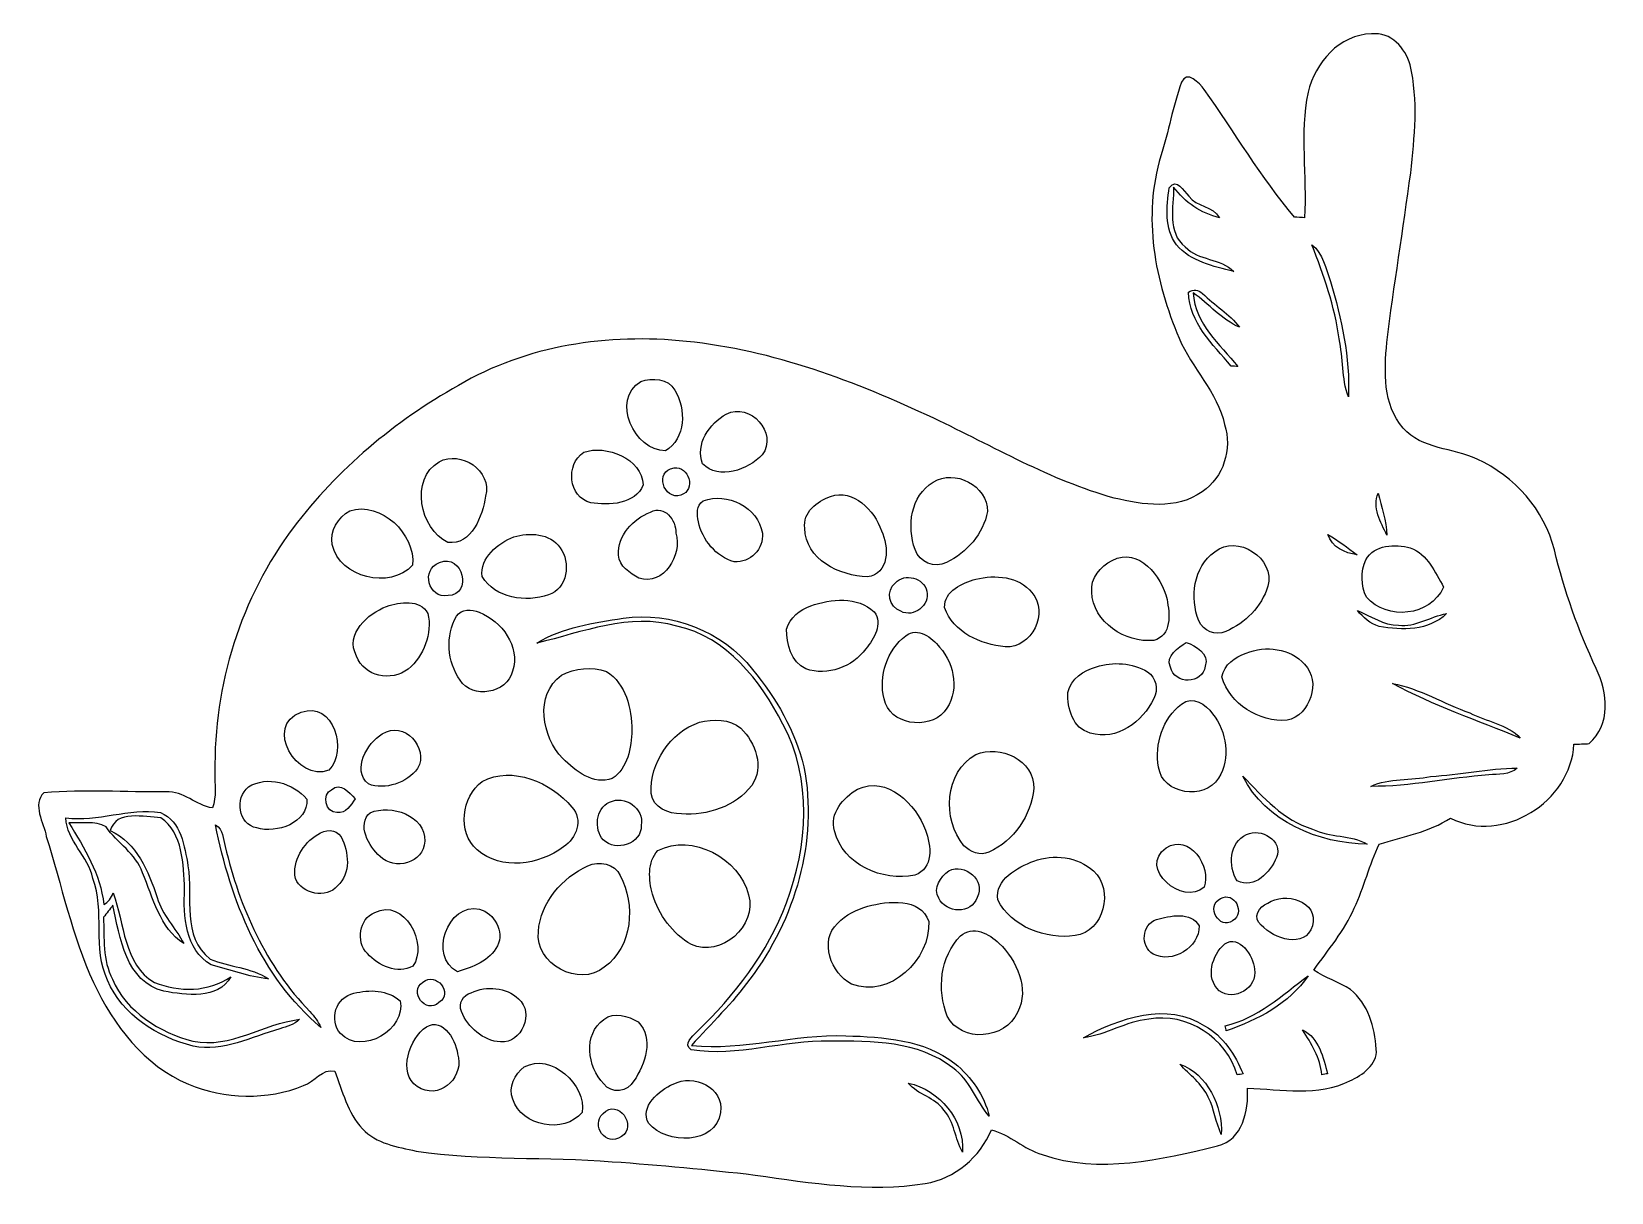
# Model space of a CAD drawing. Header units: centimetres. Extents: x -5.3 to 5.2, y -3.9 to 3.8.
import ezdxf

# ---------------------------------------------------------------- set-up
doc = ezdxf.new("R2010")
doc.units = ezdxf.units.CM
doc.header["$MEASUREMENT"] = 0
doc.layers.add('Camada 1', color=7, linetype='Continuous')

msp = doc.modelspace()

# ---------------------------------------------------------------- linework, layer by layer
at = {"layer": 'Camada 1'}
for points, knots in [([(3.14141, 3.44032), (3.18692, 3.63753), (3.3499, 3.8245), (3.56334, 3.82837), (3.56334, 3.82837), (3.68998, 3.84355), (3.78946, 3.73596), (3.81874, 3.62201), (3.81874, 3.62201), (3.87661, 3.3874), (3.84803, 3.14364), (3.82369, 2.90657), (3.82369, 2.90657), (3.77218, 2.53087), (3.71221, 2.15621), (3.66423, 1.78016), (3.66423, 1.78016), (3.64871, 1.58753), (3.636, 1.36635), (3.77253, 1.21112), (3.77253, 1.21112), (3.89778, 1.06825), (4.10379, 1.08094), (4.26396, 1.00405), (4.26396, 1.00405), (4.51407, 0.89327), (4.71022, 0.66785), (4.77795, 0.40221), (4.77795, 0.40221), (4.84392, 0.13057), (4.93635, -0.13365), (5.05559, -0.3859), (5.05559, -0.3859), (5.13179, -0.54535), (5.15648, -0.75773), (5.00796, -0.88437), (5.00796, -0.88437), (4.98291, -0.88578), (4.93282, -0.8879), (4.90778, -0.88895), (4.90778, -0.88895), (4.88872, -1.26889), (4.43506, -1.5564), (4.08827, -1.37896), (4.08827, -1.37896), (3.94363, -1.4714), (3.77536, -1.50314), (3.61378, -1.55182), (3.61378, -1.55182), (3.54922, -1.68906), (3.51323, -1.83863), (3.44833, -1.97621), (3.44833, -1.97621), (3.38272, -2.12791), (3.27406, -2.25385), (3.18058, -2.38862), (3.18058, -2.38862), (3.25606, -2.44117), (3.34567, -2.46799), (3.42328, -2.51702), (3.42328, -2.51702), (3.53899, -2.61227), (3.58732, -2.76749), (3.59438, -2.91318), (3.59438, -2.91318), (3.60461, -3.01867), (3.50161, -3.08358), (3.41941, -3.12415), (3.41941, -3.12415), (3.20774, -3.23105), (2.96467, -3.17989), (2.73853, -3.17248), (2.73853, -3.17248), (2.74806, -3.32206), (2.70749, -3.51361), (2.53958, -3.55559), (2.53958, -3.55559), (2.16315, -3.64768), (1.75324, -3.74399), (1.37435, -3.61275), (1.37435, -3.61275), (1.25335, -3.57783), (1.15985, -3.48116), (1.03921, -3.44905), (1.03921, -3.44905), (0.96054, -3.63216), (0.79755, -3.7715), (0.59894, -3.80572), (0.59894, -3.80572), (0.22253, -3.86463), (-0.15811, -3.8036), (-0.53099, -3.74927), (-0.53099, -3.74927), (-0.84707, -3.71259), (-1.16352, -3.68296), (-1.48066, -3.66072), (-1.48066, -3.66072), (-1.91423, -3.62685), (-2.35169, -3.65402), (-2.78277, -3.59017), (-2.78277, -3.59017), (-2.90907, -3.56371), (-3.04842, -3.54078), (-3.14084, -3.44201), (-3.14084, -3.44201), (-3.23856, -3.33511), (-3.2742, -3.19119), (-3.32429, -3.0596), (-3.32429, -3.0596), (-3.40542, -3.03843), (-3.45904, -3.13086), (-3.53067, -3.15484), (-3.53067, -3.15484), (-3.77232, -3.25609), (-4.0556, -3.24304), (-4.29655, -3.14638), (-4.29655, -3.14638), (-4.59182, -3.02362), (-4.79326, -2.75232), (-4.92626, -2.47151), (-4.92626, -2.47151), (-5.07018, -2.16177), (-5.13756, -1.82488), (-5.24057, -1.50102), (-5.24057, -1.50102), (-5.25538, -1.41), (-5.33795, -1.28829), (-5.25575, -1.21069), (-5.25575, -1.21069), (-4.98622, -1.18881), (-4.71494, -1.20715), (-4.4447, -1.20574), (-4.4447, -1.20574), (-4.32795, -1.19622), (-4.24504, -1.29676), (-4.13709, -1.31194), (-4.13709, -1.31194), (-4.10746, -1.23644), (-4.12369, -1.1539), (-4.11979, -1.07557), (-4.11979, -1.07557), (-4.13003, -0.49666), (-3.94835, 0.08576), (-3.59981, 0.54932), (-3.59981, 0.54932), (-3.30629, 0.93701), (-2.92671, 1.25663), (-2.50303, 1.49334), (-2.50303, 1.49334), (-2.05041, 1.76146), (-1.50607, 1.84083), (-0.98855, 1.78615), (-0.98855, 1.78615), (-0.41246, 1.729), (0.13468, 1.52016), (0.65468, 1.27568), (0.65468, 1.27568), (1.0491, 1.08942), (1.42974, 0.86399), (1.85272, 0.74617), (1.85272, 0.74617), (2.04287, 0.70066), (2.26828, 0.66538), (2.43797, 0.78849), (2.43797, 0.78849), (2.5812, 0.88233), (2.6373, 1.07319), (2.58719, 1.23406), (2.58719, 1.23406), (2.54029, 1.45136), (2.36812, 1.60729), (2.28523, 1.80838), (2.28523, 1.80838), (2.12365, 2.18515), (2.04039, 2.6173), (2.16386, 3.01769), (2.16386, 3.01769), (2.21502, 3.17927), (2.24289, 3.34791), (2.30075, 3.507), (2.30075, 3.507), (2.33567, 3.59202), (2.41962, 3.5003), (2.45139, 3.45866), (2.45139, 3.45866), (2.65282, 3.17786), (2.8278, 2.87624), (3.05145, 2.61165), (3.05145, 2.61165), (3.06804, 2.61059), (3.10191, 2.60848), (3.11884, 2.60741), (3.11884, 2.60741), (3.134, 2.88435), (3.08532, 3.16692), (3.14141, 3.44032)], [0, 0, 0, 0, 0.02, 0.02, 0.02, 0.02, 0.04, 0.04, 0.04, 0.04, 0.06, 0.06, 0.06, 0.06, 0.08, 0.08, 0.08, 0.08, 0.1, 0.1, 0.1, 0.1, 0.12, 0.12, 0.12, 0.12, 0.14, 0.14, 0.14, 0.14, 0.16, 0.16, 0.16, 0.16, 0.18, 0.18, 0.18, 0.18, 0.2, 0.2, 0.2, 0.2, 0.22, 0.22, 0.22, 0.22, 0.24, 0.24, 0.24, 0.24, 0.26, 0.26, 0.26, 0.26, 0.28, 0.28, 0.28, 0.28, 0.3, 0.3, 0.3, 0.3, 0.32, 0.32, 0.32, 0.32, 0.34, 0.34, 0.34, 0.34, 0.36, 0.36, 0.36, 0.36, 0.38, 0.38, 0.38, 0.38, 0.4, 0.4, 0.4, 0.4, 0.42, 0.42, 0.42, 0.42, 0.44, 0.44, 0.44, 0.44, 0.46, 0.46, 0.46, 0.46, 0.48, 0.48, 0.48, 0.48, 0.5, 0.5, 0.5, 0.5, 0.52, 0.52, 0.52, 0.52, 0.54, 0.54, 0.54, 0.54, 0.56, 0.56, 0.56, 0.56, 0.58, 0.58, 0.58, 0.58, 0.6, 0.6, 0.6, 0.6, 0.62, 0.62, 0.62, 0.62, 0.64, 0.64, 0.64, 0.64, 0.66, 0.66, 0.66, 0.66, 0.68, 0.68, 0.68, 0.68, 0.7, 0.7, 0.7, 0.7, 0.72, 0.72, 0.72, 0.72, 0.74, 0.74, 0.74, 0.74, 0.76, 0.76, 0.76, 0.76, 0.78, 0.78, 0.78, 0.78, 0.8, 0.8, 0.8, 0.8, 0.82, 0.82, 0.82, 0.82, 0.84, 0.84, 0.84, 0.84, 0.86, 0.86, 0.86, 0.86, 0.88, 0.88, 0.88, 0.88, 0.9, 0.9, 0.9, 0.9, 0.92, 0.92, 0.92, 0.92, 0.94, 0.94, 0.94, 0.94, 0.96, 0.96, 0.96, 0.96, 1, 1, 1, 1]), ([(2.2196, 2.80673), (2.2196, 2.80673), (2.2196, 2.80673), (2.2196, 2.80673), (2.2196, 2.80673), (2.19914, 2.68114), (2.18856, 2.53581), (2.26759, 2.42679), (2.26759, 2.42679), (2.36249, 2.31779), (2.51242, 2.28287), (2.64752, 2.25147), (2.64752, 2.25147), (2.56003, 2.33896), (2.41222, 2.32237), (2.32473, 2.4141), (2.32473, 2.4141), (2.20444, 2.51006), (2.24818, 2.67868), (2.24854, 2.81097), (2.24854, 2.81097), (2.32509, 2.71008), (2.42951, 2.63635), (2.55369, 2.60707), (2.55369, 2.60707), (2.50923, 2.68538), (2.40093, 2.67974), (2.34943, 2.7503), (2.34943, 2.7503), (2.31415, 2.78522), (2.26935, 2.87694), (2.2196, 2.80673)], [0, 0, 0, 0, 0.11111111, 0.11111111, 0.11111111, 0.11111111, 0.22222222, 0.22222222, 0.22222222, 0.22222222, 0.33333333, 0.33333333, 0.33333333, 0.33333333, 0.44444444, 0.44444444, 0.44444444, 0.44444444, 0.55555556, 0.55555556, 0.55555556, 0.55555556, 0.66666667, 0.66666667, 0.66666667, 0.66666667, 0.77777778, 0.77777778, 0.77777778, 0.77777778, 1, 1, 1, 1]), ([(3.1661, 2.42856), (3.1661, 2.42856), (3.1661, 2.42856), (3.1661, 2.42856), (3.1661, 2.42856), (3.24548, 2.22606), (3.31816, 2.01968), (3.34815, 1.80309), (3.34815, 1.80309), (3.37601, 1.67643), (3.36296, 1.54168), (3.40918, 1.41891), (3.40918, 1.41891), (3.42116, 1.67855), (3.36437, 1.93679), (3.29029, 2.18444), (3.29029, 2.18444), (3.25783, 2.26911), (3.24266, 2.37), (3.1661, 2.42856)], [0, 0, 0, 0, 0.16666667, 0.16666667, 0.16666667, 0.16666667, 0.33333333, 0.33333333, 0.33333333, 0.33333333, 0.5, 0.5, 0.5, 0.5, 0.66666667, 0.66666667, 0.66666667, 0.66666667, 1, 1, 1, 1]), ([(2.34626, 2.11423), (2.34626, 2.11423), (2.34626, 2.11423), (2.34626, 2.11423), (2.34626, 2.11423), (2.35508, 1.90927), (2.50677, 1.76781), (2.63058, 1.62281), (2.63058, 1.62281), (2.64188, 1.62212), (2.66447, 1.62035), (2.67575, 1.61929), (2.67575, 1.61929), (2.55615, 1.77028), (2.38929, 1.89904), (2.37906, 2.10858), (2.37906, 2.10858), (2.48243, 2.03415), (2.56745, 1.93114), (2.68669, 1.88035), (2.68669, 1.88035), (2.61896, 1.96959), (2.52017, 2.02745), (2.44045, 2.10436), (2.44045, 2.10436), (2.41292, 2.13153), (2.38117, 2.1347), (2.34626, 2.11423)], [0, 0, 0, 0, 0.125, 0.125, 0.125, 0.125, 0.25, 0.25, 0.25, 0.25, 0.375, 0.375, 0.375, 0.375, 0.5, 0.5, 0.5, 0.5, 0.625, 0.625, 0.625, 0.625, 0.75, 0.75, 0.75, 0.75, 1, 1, 1, 1]), ([(-1.29194, 1.52016), (-1.29194, 1.52016), (-1.29194, 1.52016), (-1.29194, 1.52016), (-1.29194, 1.52016), (-1.49126, 1.39844), (-1.33251, 1.06048), (-1.12754, 1.05907), (-1.12754, 1.05907), (-0.99279, 1.13881), (-0.98855, 1.33953), (-1.06475, 1.46301), (-1.06475, 1.46301), (-1.10849, 1.54097), (-1.21608, 1.54591), (-1.29194, 1.52016)], [0, 0, 0, 0, 0.2, 0.2, 0.2, 0.2, 0.4, 0.4, 0.4, 0.4, 0.6, 0.6, 0.6, 0.6, 1, 1, 1, 1]), ([(-0.7236, 1.30391), (-0.7236, 1.30391), (-0.7236, 1.30391), (-0.7236, 1.30391), (-0.7236, 1.30391), (-0.83545, 1.24357), (-0.93034, 1.10212), (-0.8813, 0.97335), (-0.8813, 0.97335), (-0.7723, 0.8647), (-0.57862, 0.93349), (-0.48443, 1.03261), (-0.48443, 1.03261), (-0.37823, 1.17903), (-0.56415, 1.38293), (-0.7236, 1.30391)], [0, 0, 0, 0, 0.2, 0.2, 0.2, 0.2, 0.4, 0.4, 0.4, 0.4, 0.6, 0.6, 0.6, 0.6, 1, 1, 1, 1]), ([(-2.63108, 0.98676), (-2.63108, 0.98676), (-2.63108, 0.98676), (-2.63108, 0.98676), (-2.63108, 0.98676), (-2.82546, 0.87316), (-2.75948, 0.54155), (-2.57358, 0.45194), (-2.57358, 0.45194), (-2.41342, 0.42937), (-2.34251, 0.63045), (-2.32204, 0.75781), (-2.32204, 0.75781), (-2.27794, 0.9296), (-2.48432, 1.06437), (-2.63108, 0.98676)], [0, 0, 0, 0, 0.2, 0.2, 0.2, 0.2, 0.4, 0.4, 0.4, 0.4, 0.6, 0.6, 0.6, 0.6, 1, 1, 1, 1]), ([(-1.67011, 1.05025), (-1.67011, 1.05025), (-1.67011, 1.05025), (-1.67011, 1.05025), (-1.67011, 1.05025), (-1.79253, 0.96982), (-1.77241, 0.7518), (-1.62284, 0.71511), (-1.62284, 0.71511), (-1.50466, 0.69501), (-1.32651, 0.70348), (-1.27571, 0.83329), (-1.27571, 0.83329), (-1.281, 1.00968), (-1.52195, 1.10212), (-1.67011, 1.05025)], [0, 0, 0, 0, 0.2, 0.2, 0.2, 0.2, 0.4, 0.4, 0.4, 0.4, 0.6, 0.6, 0.6, 0.6, 1, 1, 1, 1]), ([(-1.07039, 0.94583), (-1.07039, 0.94583), (-1.07039, 0.94583), (-1.07039, 0.94583), (-1.07039, 0.94583), (-1.20304, 0.92926), (-1.14201, 0.72853), (-1.02453, 0.76522), (-1.02453, 0.76522), (-0.92187, 0.80014), (-0.97162, 0.96347), (-1.07039, 0.94583)], [0, 0, 0, 0, 0.25, 0.25, 0.25, 0.25, 0.5, 0.5, 0.5, 0.5, 1, 1, 1, 1]), ([(0.65115, 0.85129), (0.65115, 0.85129), (0.65115, 0.85129), (0.65115, 0.85129), (0.65115, 0.85129), (0.50052, 0.76169), (0.47547, 0.55672), (0.53085, 0.40397), (0.53085, 0.40397), (0.55943, 0.32036), (0.65963, 0.27484), (0.73935, 0.31824), (0.73935, 0.31824), (0.87376, 0.3828), (0.98453, 0.50839), (1.01204, 0.65691), (1.01204, 0.65691), (1.0124, 0.82696), (0.79404, 0.94302), (0.65115, 0.85129)], [0, 0, 0, 0, 0.16666667, 0.16666667, 0.16666667, 0.16666667, 0.33333333, 0.33333333, 0.33333333, 0.33333333, 0.5, 0.5, 0.5, 0.5, 0.66666667, 0.66666667, 0.66666667, 0.66666667, 1, 1, 1, 1]), ([(-0.87601, 0.72746), (-0.87601, 0.72746), (-0.87601, 0.72746), (-0.87601, 0.72746), (-0.87601, 0.72746), (-0.92294, 0.69677), (-0.9194, 0.6368), (-0.90847, 0.58918), (-0.90847, 0.58918), (-0.88342, 0.46712), (-0.79099, 0.3574), (-0.66998, 0.32213), (-0.66998, 0.32213), (-0.56697, 0.31507), (-0.47173, 0.40891), (-0.48372, 0.51333), (-0.48372, 0.51333), (-0.51052, 0.68584), (-0.71902, 0.78708), (-0.87601, 0.72746)], [0, 0, 0, 0, 0.16666667, 0.16666667, 0.16666667, 0.16666667, 0.33333333, 0.33333333, 0.33333333, 0.33333333, 0.5, 0.5, 0.5, 0.5, 0.66666667, 0.66666667, 0.66666667, 0.66666667, 1, 1, 1, 1]), ([(-0.03181, 0.75675), (-0.03181, 0.75675), (-0.03181, 0.75675), (-0.03181, 0.75675), (-0.03181, 0.75675), (-0.12001, 0.7257), (-0.21631, 0.64986), (-0.2022, 0.54544), (-0.2022, 0.54544), (-0.19833, 0.33906), (0.03167, 0.22758), (0.21301, 0.223), (0.21301, 0.223), (0.36118, 0.23993), (0.35976, 0.42584), (0.30685, 0.5292), (0.30685, 0.5292), (0.25957, 0.66397), (0.1234, 0.81073), (-0.03181, 0.75675)], [0, 0, 0, 0, 0.16666667, 0.16666667, 0.16666667, 0.16666667, 0.33333333, 0.33333333, 0.33333333, 0.33333333, 0.5, 0.5, 0.5, 0.5, 0.66666667, 0.66666667, 0.66666667, 0.66666667, 1, 1, 1, 1]), ([(3.66528, 0.49993), (3.66528, 0.49993), (3.66528, 0.49993), (3.66528, 0.49993), (3.66528, 0.49993), (3.65929, 0.59553), (3.63071, 0.68726), (3.60603, 0.77933), (3.60603, 0.77933), (3.56651, 0.68514), (3.62367, 0.58352), (3.66528, 0.49993)], [0, 0, 0, 0, 0.25, 0.25, 0.25, 0.25, 0.5, 0.5, 0.5, 0.5, 1, 1, 1, 1]), ([(-3.22445, 0.66185), (-3.22445, 0.66185), (-3.22445, 0.66185), (-3.22445, 0.66185), (-3.22445, 0.66185), (-3.301, 0.6167), (-3.35991, 0.5292), (-3.34087, 0.43713), (-3.34087, 0.43713), (-3.29077, 0.21488), (-2.9567, 0.13692), (-2.80711, 0.30025), (-2.80711, 0.30025), (-2.78665, 0.50663), (-3.01736, 0.72817), (-3.22445, 0.66185)], [0, 0, 0, 0, 0.2, 0.2, 0.2, 0.2, 0.4, 0.4, 0.4, 0.4, 0.6, 0.6, 0.6, 0.6, 1, 1, 1, 1]), ([(-1.22667, 0.65267), (-1.22667, 0.65267), (-1.22667, 0.65267), (-1.22667, 0.65267), (-1.22667, 0.65267), (-1.34238, 0.60928), (-1.44609, 0.49674), (-1.43939, 0.36693), (-1.43939, 0.36693), (-1.43551, 0.29143), (-1.36179, 0.24909), (-1.30498, 0.21311), (-1.30498, 0.21311), (-1.13531, 0.16161), (-1.01606, 0.36728), (-1.05733, 0.51333), (-1.05733, 0.51333), (-1.05804, 0.59975), (-1.13037, 0.70278), (-1.22667, 0.65267)], [0, 0, 0, 0, 0.16666667, 0.16666667, 0.16666667, 0.16666667, 0.33333333, 0.33333333, 0.33333333, 0.33333333, 0.5, 0.5, 0.5, 0.5, 0.66666667, 0.66666667, 0.66666667, 0.66666667, 1, 1, 1, 1]), ([(-2.13542, 0.48899), (-2.13542, 0.48899), (-2.13542, 0.48899), (-2.13542, 0.48899), (-2.13542, 0.48899), (-2.23879, 0.44419), (-2.36261, 0.35071), (-2.34533, 0.22441), (-2.34533, 0.22441), (-2.25889, 0.08118), (-2.05288, 0.05014), (-1.90436, 0.10376), (-1.90436, 0.10376), (-1.77701, 0.1415), (-1.75407, 0.32036), (-1.82745, 0.41666), (-1.82745, 0.41666), (-1.89483, 0.51333), (-2.03171, 0.51862), (-2.13542, 0.48899)], [0, 0, 0, 0, 0.16666667, 0.16666667, 0.16666667, 0.16666667, 0.33333333, 0.33333333, 0.33333333, 0.33333333, 0.5, 0.5, 0.5, 0.5, 0.66666667, 0.66666667, 0.66666667, 0.66666667, 1, 1, 1, 1]), ([(1.84037, 0.33236), (1.84037, 0.33236), (1.84037, 0.33236), (1.84037, 0.33236), (1.84037, 0.33236), (1.76277, 0.29285), (1.69433, 0.21418), (1.7042, 0.1214), (1.7042, 0.1214), (1.71302, -0.07756), (1.92892, -0.21903), (2.11589, -0.19892), (2.11589, -0.19892), (2.23795, -0.16963), (2.22279, -0.02111), (2.20444, 0.07341), (2.20444, 0.07341), (2.16527, 0.22794), (2.02065, 0.42231), (1.84037, 0.33236)], [0, 0, 0, 0, 0.16666667, 0.16666667, 0.16666667, 0.16666667, 0.33333333, 0.33333333, 0.33333333, 0.33333333, 0.5, 0.5, 0.5, 0.5, 0.66666667, 0.66666667, 0.66666667, 0.66666667, 1, 1, 1, 1]), ([(2.52158, 0.3895), (2.52158, 0.3895), (2.52158, 0.3895), (2.52158, 0.3895), (2.52158, 0.3895), (2.38047, 0.2879), (2.35225, 0.08364), (2.41682, -0.06945), (2.41682, -0.06945), (2.44433, -0.13683), (2.52828, -0.17211), (2.59496, -0.13895), (2.59496, -0.13895), (2.72409, -0.08533), (2.83309, 0.02509), (2.87402, 0.16019), (2.87402, 0.16019), (2.92622, 0.34469), (2.66975, 0.51121), (2.52158, 0.3895)], [0, 0, 0, 0, 0.16666667, 0.16666667, 0.16666667, 0.16666667, 0.33333333, 0.33333333, 0.33333333, 0.33333333, 0.5, 0.5, 0.5, 0.5, 0.66666667, 0.66666667, 0.66666667, 0.66666667, 1, 1, 1, 1]), ([(3.2737, 0.50486), (3.2737, 0.50486), (3.2737, 0.50486), (3.2737, 0.50486), (3.2737, 0.50486), (3.29876, 0.41949), (3.38589, 0.38138), (3.46668, 0.36869), (3.46668, 0.36869), (3.4053, 0.41808), (3.33933, 0.46147), (3.2737, 0.50486)], [0, 0, 0, 0, 0.25, 0.25, 0.25, 0.25, 0.5, 0.5, 0.5, 0.5, 1, 1, 1, 1]), ([(3.52559, 0.33553), (3.52559, 0.33553), (3.52559, 0.33553), (3.52559, 0.33553), (3.52559, 0.33553), (3.49031, 0.25898), (3.49242, 0.16302), (3.52877, 0.08788), (3.52877, 0.08788), (3.6667, -0.06804), (3.95316, -0.04087), (4.04206, 0.15456), (4.04206, 0.15456), (3.98597, 0.25333), (3.93586, 0.37327), (3.8205, 0.4149), (3.8205, 0.4149), (3.72032, 0.44278), (3.58203, 0.43854), (3.52559, 0.33553)], [0, 0, 0, 0, 0.16666667, 0.16666667, 0.16666667, 0.16666667, 0.33333333, 0.33333333, 0.33333333, 0.33333333, 0.5, 0.5, 0.5, 0.5, 0.66666667, 0.66666667, 0.66666667, 0.66666667, 1, 1, 1, 1]), ([(-2.6279, 0.31718), (-2.6279, 0.31718), (-2.6279, 0.31718), (-2.6279, 0.31718), (-2.6279, 0.31718), (-2.7549, 0.27484), (-2.70235, 0.07412), (-2.57147, 0.09846), (-2.57147, 0.09846), (-2.40636, 0.10128), (-2.47338, 0.38491), (-2.6279, 0.31718)], [0, 0, 0, 0, 0.25, 0.25, 0.25, 0.25, 0.5, 0.5, 0.5, 0.5, 1, 1, 1, 1]), ([(0.40104, 0.18243), (0.40104, 0.18243), (0.40104, 0.18243), (0.40104, 0.18243), (0.40104, 0.18243), (0.33295, 0.12986), (0.35765, 0.0212), (0.43666, -0.00595), (0.43666, -0.00595), (0.52169, -0.05147), (0.6321, 0.03567), (0.60954, 0.1281), (0.60954, 0.1281), (0.58871, 0.21629), (0.46066, 0.25121), (0.40104, 0.18243)], [0, 0, 0, 0, 0.2, 0.2, 0.2, 0.2, 0.4, 0.4, 0.4, 0.4, 0.6, 0.6, 0.6, 0.6, 1, 1, 1, 1]), ([(0.93515, 0.20747), (0.93515, 0.20747), (0.93515, 0.20747), (0.93515, 0.20747), (0.93515, 0.20747), (0.84377, 0.18172), (0.72558, 0.13127), (0.72665, 0.01874), (0.72665, 0.01874), (0.78274, -0.14529), (0.96795, -0.22785), (1.12988, -0.24126), (1.12988, -0.24126), (1.3052, -0.25465), (1.42268, -0.01266), (1.30696, 0.11787), (1.30696, 0.11787), (1.22054, 0.22828), (1.06179, 0.23816), (0.93515, 0.20747)], [0, 0, 0, 0, 0.16666667, 0.16666667, 0.16666667, 0.16666667, 0.33333333, 0.33333333, 0.33333333, 0.33333333, 0.5, 0.5, 0.5, 0.5, 0.66666667, 0.66666667, 0.66666667, 0.66666667, 1, 1, 1, 1]), ([(-2.97997, 0.02685), (-2.97997, 0.02685), (-2.97997, 0.02685), (-2.97997, 0.02685), (-2.97997, 0.02685), (-3.10485, -0.02148), (-3.25831, -0.15623), (-3.1793, -0.30299), (-3.1793, -0.30299), (-3.12955, -0.44057), (-2.94717, -0.4755), (-2.83676, -0.38977), (-2.83676, -0.38977), (-2.73092, -0.3037), (-2.67589, -0.15377), (-2.70481, -0.02006), (-2.70481, -0.02006), (-2.75948, 0.07906), (-2.89072, 0.05436), (-2.97997, 0.02685)], [0, 0, 0, 0, 0.16666667, 0.16666667, 0.16666667, 0.16666667, 0.33333333, 0.33333333, 0.33333333, 0.33333333, 0.5, 0.5, 0.5, 0.5, 0.66666667, 0.66666667, 0.66666667, 0.66666667, 1, 1, 1, 1]), ([(-2.51465, -0.03911), (-2.51465, -0.03911), (-2.51465, -0.03911), (-2.51465, -0.03911), (-2.51465, -0.03911), (-2.59086, -0.16682), (-2.57675, -0.34285), (-2.49173, -0.46386), (-2.49173, -0.46386), (-2.40919, -0.59155), (-2.17988, -0.55169), (-2.14319, -0.40388), (-2.14319, -0.40388), (-2.08956, -0.23808), (-2.2155, -0.07227), (-2.36472, -0.01266), (-2.36472, -0.01266), (-2.41377, 0.00992), (-2.48291, 0.01309), (-2.51465, -0.03911)], [0, 0, 0, 0, 0.16666667, 0.16666667, 0.16666667, 0.16666667, 0.33333333, 0.33333333, 0.33333333, 0.33333333, 0.5, 0.5, 0.5, 0.5, 0.66666667, 0.66666667, 0.66666667, 0.66666667, 1, 1, 1, 1]), ([(-0.16198, 0.03073), (-0.16198, 0.03073), (-0.16198, 0.03073), (-0.16198, 0.03073), (-0.16198, 0.03073), (-0.2329, 0.00356), (-0.30097, -0.04723), (-0.32321, -0.12343), (-0.32321, -0.12343), (-0.32214, -0.22184), (-0.29428, -0.34321), (-0.19514, -0.38802), (-0.19514, -0.38802), (-0.04911, -0.43916), (0.11353, -0.37496), (0.20453, -0.25536), (0.20453, -0.25536), (0.25815, -0.18939), (0.31813, -0.08991), (0.25957, -0.00912), (0.25957, -0.00912), (0.14703, 0.09458), (-0.02794, 0.0773), (-0.16198, 0.03073)], [0, 0, 0, 0, 0.14285714, 0.14285714, 0.14285714, 0.14285714, 0.28571429, 0.28571429, 0.28571429, 0.28571429, 0.42857143, 0.42857143, 0.42857143, 0.42857143, 0.57142857, 0.57142857, 0.57142857, 0.57142857, 0.71428571, 0.71428571, 0.71428571, 0.71428571, 1, 1, 1, 1]), ([(-1.40871, -0.05252), (-1.40871, -0.05252), (-1.40871, -0.05252), (-1.40871, -0.05252), (-1.40871, -0.05252), (-1.60379, -0.08039), (-1.81087, -0.11284), (-1.98127, -0.21655), (-1.98127, -0.21655), (-1.67893, -0.14636), (-1.36672, -0.01336), (-1.05275, -0.10402), (-1.05275, -0.10402), (-0.71868, -0.17599), (-0.49642, -0.46703), (-0.34719, -0.75454), (-0.34719, -0.75454), (-0.15104, -1.11967), (-0.18103, -1.56522), (-0.32426, -1.9427), (-0.32426, -1.9427), (-0.44598, -2.27326), (-0.66822, -2.55619), (-0.9194, -2.7989), (-0.9194, -2.7989), (-0.95045, -2.8331), (-1.01113, -2.87474), (-0.95644, -2.91849), (-0.95644, -2.91849), (-0.64705, -2.96646), (-0.34331, -2.85357), (-0.03427, -2.86134), (-0.03427, -2.86134), (0.24334, -2.85746), (0.55202, -2.85851), (0.78169, -3.03773), (0.78169, -3.03773), (0.89669, -3.11674), (0.93479, -3.25785), (1.02334, -3.3591), (1.02334, -3.3591), (0.99123, -3.22045), (0.90375, -3.09769), (0.79474, -3.00774), (0.79474, -3.00774), (0.59049, -2.84969), (0.31954, -2.8324), (0.07119, -2.82464), (0.07119, -2.82464), (-0.2724, -2.81266), (-0.60965, -2.92483), (-0.95327, -2.8885), (-0.95327, -2.8885), (-0.82415, -2.74174), (-0.67987, -2.60804), (-0.56627, -2.44787), (-0.56627, -2.44787), (-0.26606, -2.05136), (-0.11225, -1.53313), (-0.20715, -1.03888), (-0.20715, -1.03888), (-0.26535, -0.79934), (-0.39341, -0.58168), (-0.54863, -0.39189), (-0.54863, -0.39189), (-0.74935, -0.13613), (-1.08768, -0.00559), (-1.40871, -0.05252)], [0, 0, 0, 0, 0.05555556, 0.05555556, 0.05555556, 0.05555556, 0.11111111, 0.11111111, 0.11111111, 0.11111111, 0.16666667, 0.16666667, 0.16666667, 0.16666667, 0.22222222, 0.22222222, 0.22222222, 0.22222222, 0.27777778, 0.27777778, 0.27777778, 0.27777778, 0.33333333, 0.33333333, 0.33333333, 0.33333333, 0.38888889, 0.38888889, 0.38888889, 0.38888889, 0.44444444, 0.44444444, 0.44444444, 0.44444444, 0.5, 0.5, 0.5, 0.5, 0.55555556, 0.55555556, 0.55555556, 0.55555556, 0.61111111, 0.61111111, 0.61111111, 0.61111111, 0.66666667, 0.66666667, 0.66666667, 0.66666667, 0.72222222, 0.72222222, 0.72222222, 0.72222222, 0.77777778, 0.77777778, 0.77777778, 0.77777778, 0.83333333, 0.83333333, 0.83333333, 0.83333333, 0.88888889, 0.88888889, 0.88888889, 0.88888889, 1, 1, 1, 1]), ([(3.46879, -0.00065), (3.46879, -0.00065), (3.46879, -0.00065), (3.46879, -0.00065), (3.46879, -0.00065), (3.50795, -0.04687), (3.55523, -0.08815), (3.61414, -0.10719), (3.61414, -0.10719), (3.76619, -0.1333), (3.94222, -0.13683), (4.06075, -0.02148), (4.06075, -0.02148), (3.95316, -0.04087), (3.85614, -0.11179), (3.7429, -0.09873), (3.7429, -0.09873), (3.64235, -0.09732), (3.55804, -0.03875), (3.46879, -0.00065)], [0, 0, 0, 0, 0.16666667, 0.16666667, 0.16666667, 0.16666667, 0.33333333, 0.33333333, 0.33333333, 0.33333333, 0.5, 0.5, 0.5, 0.5, 0.66666667, 0.66666667, 0.66666667, 0.66666667, 1, 1, 1, 1]), ([(0.46912, -0.16787), (0.46912, -0.16787), (0.46912, -0.16787), (0.46912, -0.16787), (0.46912, -0.16787), (0.34564, -0.25853), (0.28743, -0.43952), (0.32449, -0.58627), (0.32449, -0.58627), (0.35835, -0.75948), (0.61658, -0.79652), (0.72488, -0.67375), (0.72488, -0.67375), (0.82825, -0.54852), (0.79685, -0.35978), (0.6942, -0.24442), (0.6942, -0.24442), (0.6427, -0.17986), (0.55097, -0.1079), (0.46912, -0.16787)], [0, 0, 0, 0, 0.16666667, 0.16666667, 0.16666667, 0.16666667, 0.33333333, 0.33333333, 0.33333333, 0.33333333, 0.5, 0.5, 0.5, 0.5, 0.66666667, 0.66666667, 0.66666667, 0.66666667, 1, 1, 1, 1]), ([(2.22701, -0.37672), (2.22701, -0.37672), (2.22701, -0.37672), (2.22701, -0.37672), (2.22701, -0.37672), (2.25312, -0.49244), (2.44045, -0.49419), (2.45879, -0.36967), (2.45879, -0.36967), (2.48596, -0.28287), (2.39635, -0.23914), (2.3325, -0.21197), (2.3325, -0.21197), (2.2817, -0.24937), (2.1928, -0.29982), (2.22701, -0.37672)], [0, 0, 0, 0, 0.2, 0.2, 0.2, 0.2, 0.4, 0.4, 0.4, 0.4, 0.6, 0.6, 0.6, 0.6, 1, 1, 1, 1]), ([(2.72972, -0.28358), (2.72972, -0.28358), (2.72972, -0.28358), (2.72972, -0.28358), (2.72972, -0.28358), (2.6567, -0.30828), (2.58332, -0.35978), (2.56955, -0.44093), (2.56955, -0.44093), (2.61966, -0.62402), (2.81827, -0.74219), (3.00241, -0.72986), (3.00241, -0.72986), (3.15624, -0.69563), (3.23031, -0.47302), (3.11848, -0.35767), (3.11848, -0.35767), (3.02395, -0.24937), (2.85813, -0.23207), (2.72972, -0.28358)], [0, 0, 0, 0, 0.16666667, 0.16666667, 0.16666667, 0.16666667, 0.33333333, 0.33333333, 0.33333333, 0.33333333, 0.5, 0.5, 0.5, 0.5, 0.66666667, 0.66666667, 0.66666667, 0.66666667, 1, 1, 1, 1]), ([(-1.81792, -0.43104), (-1.81792, -0.43104), (-1.81792, -0.43104), (-1.81792, -0.43104), (-1.81792, -0.43104), (-1.9982, -0.56122), (-1.94845, -0.83991), (-1.80981, -0.9835), (-1.80981, -0.9835), (-1.72515, -1.06534), (-1.60625, -1.16235), (-1.48066, -1.1165), (-1.48066, -1.1165), (-1.37766, -1.04736), (-1.35331, -0.91117), (-1.35085, -0.79547), (-1.35085, -0.79547), (-1.35085, -0.65294), (-1.38896, -0.48503), (-1.51983, -0.40635), (-1.51983, -0.40635), (-1.61473, -0.37177), (-1.72938, -0.38166), (-1.81792, -0.43104)], [0, 0, 0, 0, 0.14285714, 0.14285714, 0.14285714, 0.14285714, 0.28571429, 0.28571429, 0.28571429, 0.28571429, 0.42857143, 0.42857143, 0.42857143, 0.42857143, 0.57142857, 0.57142857, 0.57142857, 0.57142857, 0.71428571, 0.71428571, 0.71428571, 0.71428571, 1, 1, 1, 1]), ([(1.73524, -0.3746), (1.73524, -0.3746), (1.73524, -0.3746), (1.73524, -0.3746), (1.73524, -0.3746), (1.65092, -0.39894), (1.56343, -0.45115), (1.54615, -0.54465), (1.54615, -0.54465), (1.5405, -0.65012), (1.57931, -0.78418), (1.69433, -0.81416), (1.69433, -0.81416), (1.87072, -0.86849), (2.04499, -0.74009), (2.11589, -0.58521), (2.11589, -0.58521), (2.14905, -0.52594), (2.13282, -0.44481), (2.07532, -0.40741), (2.07532, -0.40741), (1.97407, -0.34673), (1.84672, -0.33932), (1.73524, -0.3746)], [0, 0, 0, 0, 0.14285714, 0.14285714, 0.14285714, 0.14285714, 0.28571429, 0.28571429, 0.28571429, 0.28571429, 0.42857143, 0.42857143, 0.42857143, 0.42857143, 0.57142857, 0.57142857, 0.57142857, 0.57142857, 0.71428571, 0.71428571, 0.71428571, 0.71428571, 1, 1, 1, 1]), ([(3.70268, -0.48608), (3.70268, -0.48608), (3.70268, -0.48608), (3.70268, -0.48608), (3.70268, -0.48608), (3.97362, -0.63036), (4.26678, -0.73197), (4.55112, -0.84802), (4.55112, -0.84802), (4.46363, -0.75384), (4.32569, -0.73761), (4.21562, -0.68011), (4.21562, -0.68011), (4.04276, -0.62049), (3.88365, -0.51783), (3.70268, -0.48608)], [0, 0, 0, 0, 0.2, 0.2, 0.2, 0.2, 0.4, 0.4, 0.4, 0.4, 0.6, 0.6, 0.6, 0.6, 1, 1, 1, 1]), ([(-3.54653, -0.67658), (-3.54653, -0.67658), (-3.54653, -0.67658), (-3.54653, -0.67658), (-3.54653, -0.67658), (-3.79983, -0.76372), (-3.57335, -1.14401), (-3.36415, -1.0604), (-3.36415, -1.0604), (-3.23186, -0.93904), (-3.33523, -0.59438), (-3.54653, -0.67658)], [0, 0, 0, 0, 0.25, 0.25, 0.25, 0.25, 0.5, 0.5, 0.5, 0.5, 1, 1, 1, 1]), ([(2.30146, -0.62154), (2.30146, -0.62154), (2.30146, -0.62154), (2.30146, -0.62154), (2.30146, -0.62154), (2.17586, -0.71397), (2.12012, -0.88965), (2.14834, -1.04029), (2.14834, -1.04029), (2.17197, -1.22197), (2.45631, -1.26536), (2.54628, -1.11331), (2.54628, -1.11331), (2.6327, -0.98314), (2.59884, -0.80463), (2.50747, -0.68647), (2.50747, -0.68647), (2.46338, -0.62331), (2.37377, -0.56475), (2.30146, -0.62154)], [0, 0, 0, 0, 0.16666667, 0.16666667, 0.16666667, 0.16666667, 0.33333333, 0.33333333, 0.33333333, 0.33333333, 0.5, 0.5, 0.5, 0.5, 0.66666667, 0.66666667, 0.66666667, 0.66666667, 1, 1, 1, 1]), ([(-3.0082, -0.82017), (-3.0082, -0.82017), (-3.0082, -0.82017), (-3.0082, -0.82017), (-3.0082, -0.82017), (-3.1098, -0.8826), (-3.21246, -1.05581), (-3.10098, -1.15248), (-3.10098, -1.15248), (-2.98879, -1.19622), (-2.84592, -1.14366), (-2.77395, -1.05017), (-2.77395, -1.05017), (-2.69494, -0.91365), (-2.86568, -0.72703), (-3.0082, -0.82017)], [0, 0, 0, 0, 0.2, 0.2, 0.2, 0.2, 0.4, 0.4, 0.4, 0.4, 0.6, 0.6, 0.6, 0.6, 1, 1, 1, 1]), ([(-0.90211, -0.74255), (-0.90211, -0.74255), (-0.90211, -0.74255), (-0.90211, -0.74255), (-0.90211, -0.74255), (-1.09543, -0.80852), (-1.23232, -1.01349), (-1.2228, -1.21634), (-1.2228, -1.21634), (-1.2115, -1.31123), (-1.10532, -1.35073), (-1.02171, -1.3518), (-1.02171, -1.3518), (-0.84919, -1.36308), (-0.66116, -1.30312), (-0.55357, -1.16201), (-0.55357, -1.16201), (-0.46891, -1.03995), (-0.52923, -0.87837), (-0.62588, -0.78277), (-0.62588, -0.78277), (-0.69997, -0.71644), (-0.81109, -0.72209), (-0.90211, -0.74255)], [0, 0, 0, 0, 0.14285714, 0.14285714, 0.14285714, 0.14285714, 0.28571429, 0.28571429, 0.28571429, 0.28571429, 0.42857143, 0.42857143, 0.42857143, 0.42857143, 0.57142857, 0.57142857, 0.57142857, 0.57142857, 0.71428571, 0.71428571, 0.71428571, 0.71428571, 1, 1, 1, 1]), ([(0.93515, -0.95704), (0.93515, -0.95704), (0.93515, -0.95704), (0.93515, -0.95704), (0.93515, -0.95704), (0.72419, -1.07345), (0.71077, -1.38778), (0.85471, -1.5624), (0.85471, -1.5624), (0.89669, -1.60403), (0.96371, -1.63402), (1.02122, -1.60474), (1.02122, -1.60474), (1.18597, -1.53172), (1.30309, -1.36133), (1.32002, -1.18282), (1.32002, -1.18282), (1.32426, -0.99408), (1.09424, -0.88824), (0.93515, -0.95704)], [0, 0, 0, 0, 0.16666667, 0.16666667, 0.16666667, 0.16666667, 0.33333333, 0.33333333, 0.33333333, 0.33333333, 0.5, 0.5, 0.5, 0.5, 0.66666667, 0.66666667, 0.66666667, 0.66666667, 1, 1, 1, 1]), ([(-2.34497, -1.13589), (-2.34497, -1.13589), (-2.34497, -1.13589), (-2.34497, -1.13589), (-2.34497, -1.13589), (-2.48009, -1.23714), (-2.51431, -1.4735), (-2.37778, -1.58922), (-2.37778, -1.58922), (-2.21869, -1.73033), (-1.96434, -1.69152), (-1.80452, -1.56982), (-1.80452, -1.56982), (-1.71949, -1.51442), (-1.67081, -1.38813), (-1.74948, -1.30629), (-1.74948, -1.30629), (-1.88636, -1.1426), (-2.14248, -1.02901), (-2.34497, -1.13589)], [0, 0, 0, 0, 0.16666667, 0.16666667, 0.16666667, 0.16666667, 0.33333333, 0.33333333, 0.33333333, 0.33333333, 0.5, 0.5, 0.5, 0.5, 0.66666667, 0.66666667, 0.66666667, 0.66666667, 1, 1, 1, 1]), ([(3.95562, -1.10344), (3.95562, -1.10344), (3.95562, -1.10344), (3.95562, -1.10344), (3.95562, -1.10344), (3.82403, -1.13061), (3.68222, -1.1105), (3.55804, -1.16835), (3.55804, -1.16835), (3.82086, -1.17117), (4.08016, -1.11014), (4.34226, -1.09287), (4.34226, -1.09287), (4.40648, -1.0851), (4.47845, -1.09287), (4.53136, -1.0477), (4.53136, -1.0477), (4.33804, -1.04911), (4.14789, -1.09004), (3.95562, -1.10344)], [0, 0, 0, 0, 0.16666667, 0.16666667, 0.16666667, 0.16666667, 0.33333333, 0.33333333, 0.33333333, 0.33333333, 0.5, 0.5, 0.5, 0.5, 0.66666667, 0.66666667, 0.66666667, 0.66666667, 1, 1, 1, 1]), ([(-3.8979, -1.17188), (-3.8979, -1.17188), (-3.8979, -1.17188), (-3.8979, -1.17188), (-3.8979, -1.17188), (-3.98787, -1.24596), (-3.96811, -1.42058), (-3.84252, -1.44457), (-3.84252, -1.44457), (-3.71339, -1.48338), (-3.4968, -1.41142), (-3.51055, -1.25337), (-3.51055, -1.25337), (-3.59945, -1.14401), (-3.77303, -1.09567), (-3.8979, -1.17188)], [0, 0, 0, 0, 0.2, 0.2, 0.2, 0.2, 0.4, 0.4, 0.4, 0.4, 0.6, 0.6, 0.6, 0.6, 1, 1, 1, 1]), ([(-3.34546, -1.19093), (-3.34546, -1.19093), (-3.34546, -1.19093), (-3.34546, -1.19093), (-3.34546, -1.19093), (-3.41178, -1.21915), (-3.38497, -1.34651), (-3.30982, -1.34121), (-3.30982, -1.34121), (-3.24844, -1.35356), (-3.21845, -1.29111), (-3.18917, -1.25125), (-3.18917, -1.25125), (-3.22622, -1.20822), (-3.28443, -1.13767), (-3.34546, -1.19093)], [0, 0, 0, 0, 0.2, 0.2, 0.2, 0.2, 0.4, 0.4, 0.4, 0.4, 0.6, 0.6, 0.6, 0.6, 1, 1, 1, 1]), ([(0.14844, -1.1874), (0.14844, -1.1874), (0.14844, -1.1874), (0.14844, -1.1874), (0.14844, -1.1874), (0.05531, -1.24138), (-0.03992, -1.34968), (-0.00394, -1.46468), (-0.00394, -1.46468), (0.04967, -1.68906), (0.31708, -1.80264), (0.52839, -1.75713), (0.52839, -1.75713), (0.65609, -1.71622), (0.6388, -1.55959), (0.60036, -1.4601), (0.60036, -1.4601), (0.5365, -1.28582), (0.34635, -1.09497), (0.14844, -1.1874)], [0, 0, 0, 0, 0.16666667, 0.16666667, 0.16666667, 0.16666667, 0.33333333, 0.33333333, 0.33333333, 0.33333333, 0.5, 0.5, 0.5, 0.5, 0.66666667, 0.66666667, 0.66666667, 0.66666667, 1, 1, 1, 1]), ([(2.70891, -1.10062), (2.70891, -1.10062), (2.70891, -1.10062), (2.70891, -1.10062), (2.70891, -1.10062), (2.85531, -1.40048), (3.21373, -1.5497), (3.53476, -1.55148), (3.53476, -1.55148), (3.42469, -1.48867), (3.28534, -1.50948), (3.17105, -1.45198), (3.17105, -1.45198), (2.97737, -1.39412), (2.84332, -1.24068), (2.70891, -1.10062)], [0, 0, 0, 0, 0.2, 0.2, 0.2, 0.2, 0.4, 0.4, 0.4, 0.4, 0.6, 0.6, 0.6, 0.6, 1, 1, 1, 1]), ([(-1.49937, -1.27347), (-1.49937, -1.27347), (-1.49937, -1.27347), (-1.49937, -1.27347), (-1.49937, -1.27347), (-1.5911, -1.31793), (-1.60414, -1.45128), (-1.5403, -1.52395), (-1.5403, -1.52395), (-1.45951, -1.60544), (-1.28453, -1.55182), (-1.2877, -1.42764), (-1.2877, -1.42764), (-1.26831, -1.3137), (-1.39741, -1.22338), (-1.49937, -1.27347)], [0, 0, 0, 0, 0.2, 0.2, 0.2, 0.2, 0.4, 0.4, 0.4, 0.4, 0.6, 0.6, 0.6, 0.6, 1, 1, 1, 1]), ([(-5.11076, -1.37684), (-5.11076, -1.37684), (-5.11076, -1.37684), (-5.11076, -1.37684), (-5.11076, -1.37684), (-5.10545, -1.53065), (-4.96047, -1.6312), (-4.93189, -1.77971), (-4.93189, -1.77971), (-4.84652, -1.99774), (-4.93683, -2.24361), (-4.83276, -2.45635), (-4.83276, -2.45635), (-4.73469, -2.68812), (-4.50186, -2.83417), (-4.26551, -2.89343), (-4.26551, -2.89343), (-4.063, -2.93577), (-3.87709, -2.831), (-3.68835, -2.77808), (-3.68835, -2.77808), (-3.64213, -2.76291), (-3.59204, -2.75232), (-3.55783, -2.71528), (-3.55783, -2.71528), (-3.79842, -2.74386), (-4.01538, -2.91213), (-4.26585, -2.85992), (-4.26585, -2.85992), (-4.48775, -2.80384), (-4.70682, -2.66624), (-4.80101, -2.44965), (-4.80101, -2.44965), (-4.86628, -2.32228), (-4.85605, -2.17518), (-4.85992, -2.03689), (-4.85992, -2.03689), (-4.83911, -2.01079), (-4.8183, -1.98468), (-4.79784, -1.95822), (-4.79784, -1.95822), (-4.75233, -2.17201), (-4.7107, -2.46658), (-4.45883, -2.52937), (-4.45883, -2.52937), (-4.31419, -2.55336), (-4.10004, -2.58616), (-4.01467, -2.43413), (-4.01467, -2.43413), (-4.16213, -2.53536), (-4.3604, -2.53502), (-4.52197, -2.4708), (-4.52197, -2.4708), (-4.72799, -2.35015), (-4.72129, -2.07746), (-4.79572, -1.87638), (-4.79572, -1.87638), (-4.80913, -1.91059), (-4.82995, -1.936), (-4.85816, -1.95293), (-4.85816, -1.95293), (-4.88075, -1.75114), (-4.98622, -1.57793), (-5.09135, -1.41), (-5.09135, -1.41), (-5.00915, -1.41565), (-4.91744, -1.39412), (-4.84335, -1.43822), (-4.84335, -1.43822), (-4.76751, -1.54405), (-4.64545, -1.61461), (-4.60028, -1.74268), (-4.60028, -1.74268), (-4.53185, -1.90954), (-4.48775, -2.10674), (-4.32654, -2.21257), (-4.32654, -2.21257), (-4.38191, -2.10781), (-4.47011, -2.02242), (-4.50468, -1.90636), (-4.50468, -1.90636), (-4.56042, -1.73315), (-4.6398, -1.54371), (-4.81548, -1.46258), (-4.81548, -1.46258), (-4.77667, -1.32217), (-4.58793, -1.37297), (-4.47963, -1.37684), (-4.47963, -1.37684), (-4.33182, -1.47844), (-4.32865, -1.68765), (-4.32159, -1.85027), (-4.32159, -1.85027), (-4.33041, -2.02773), (-4.31877, -2.25385), (-4.1452, -2.35298), (-4.1452, -2.35298), (-4.01927, -2.38509), (-3.89543, -2.43413), (-3.76526, -2.44682), (-3.76526, -2.44682), (-3.88096, -2.36815), (-4.02667, -2.36956), (-4.1512, -2.31488), (-4.1512, -2.31488), (-4.34276, -2.16531), (-4.26656, -1.9046), (-4.29901, -1.69717), (-4.29901, -1.69717), (-4.32159, -1.56841), (-4.34347, -1.39836), (-4.48139, -1.34298), (-4.48139, -1.34298), (-4.69306, -1.30911), (-4.89839, -1.40577), (-5.11076, -1.37684)], [0, 0, 0, 0, 0.03333333, 0.03333333, 0.03333333, 0.03333333, 0.06666667, 0.06666667, 0.06666667, 0.06666667, 0.1, 0.1, 0.1, 0.1, 0.13333333, 0.13333333, 0.13333333, 0.13333333, 0.16666667, 0.16666667, 0.16666667, 0.16666667, 0.2, 0.2, 0.2, 0.2, 0.23333333, 0.23333333, 0.23333333, 0.23333333, 0.26666667, 0.26666667, 0.26666667, 0.26666667, 0.3, 0.3, 0.3, 0.3, 0.33333333, 0.33333333, 0.33333333, 0.33333333, 0.36666667, 0.36666667, 0.36666667, 0.36666667, 0.4, 0.4, 0.4, 0.4, 0.43333333, 0.43333333, 0.43333333, 0.43333333, 0.46666667, 0.46666667, 0.46666667, 0.46666667, 0.5, 0.5, 0.5, 0.5, 0.53333333, 0.53333333, 0.53333333, 0.53333333, 0.56666667, 0.56666667, 0.56666667, 0.56666667, 0.6, 0.6, 0.6, 0.6, 0.63333333, 0.63333333, 0.63333333, 0.63333333, 0.66666667, 0.66666667, 0.66666667, 0.66666667, 0.7, 0.7, 0.7, 0.7, 0.73333333, 0.73333333, 0.73333333, 0.73333333, 0.76666667, 0.76666667, 0.76666667, 0.76666667, 0.8, 0.8, 0.8, 0.8, 0.83333333, 0.83333333, 0.83333333, 0.83333333, 0.86666667, 0.86666667, 0.86666667, 0.86666667, 0.9, 0.9, 0.9, 0.9, 0.93333333, 0.93333333, 0.93333333, 0.93333333, 1, 1, 1, 1]), ([(-3.08828, -1.34332), (-3.08828, -1.34332), (-3.08828, -1.34332), (-3.08828, -1.34332), (-3.08828, -1.34332), (-3.18035, -1.41953), (-3.09815, -1.57017), (-3.02267, -1.63331), (-3.02267, -1.63331), (-2.92846, -1.73067), (-2.73056, -1.67741), (-2.72632, -1.53313), (-2.72632, -1.53313), (-2.72315, -1.35885), (-2.95, -1.28653), (-3.08828, -1.34332)], [0, 0, 0, 0, 0.2, 0.2, 0.2, 0.2, 0.4, 0.4, 0.4, 0.4, 0.6, 0.6, 0.6, 0.6, 1, 1, 1, 1]), ([(-4.11592, -1.42447), (-4.11592, -1.42447), (-4.11592, -1.42447), (-4.11592, -1.42447), (-4.11592, -1.42447), (-4.01749, -1.92329), (-3.81394, -2.43377), (-3.41672, -2.76927), (-3.41672, -2.76927), (-3.43436, -2.72975), (-3.45904, -2.69447), (-3.48939, -2.66412), (-3.48939, -2.66412), (-3.77973, -2.36392), (-3.95788, -1.97092), (-4.05136, -1.5677), (-4.05136, -1.5677), (-4.06759, -1.51796), (-4.06441, -1.4541), (-4.11592, -1.42447)], [0, 0, 0, 0, 0.16666667, 0.16666667, 0.16666667, 0.16666667, 0.33333333, 0.33333333, 0.33333333, 0.33333333, 0.5, 0.5, 0.5, 0.5, 0.66666667, 0.66666667, 0.66666667, 0.66666667, 1, 1, 1, 1]), ([(-3.43682, -1.48726), (-3.43682, -1.48726), (-3.43682, -1.48726), (-3.43682, -1.48726), (-3.43682, -1.48726), (-3.53525, -1.54724), (-3.60756, -1.6633), (-3.58534, -1.78113), (-3.58534, -1.78113), (-3.54161, -1.88414), (-3.38144, -1.91659), (-3.3056, -1.82981), (-3.3056, -1.82981), (-3.21458, -1.7469), (-3.23044, -1.60369), (-3.28231, -1.50419), (-3.28231, -1.50419), (-3.31547, -1.44916), (-3.38919, -1.45376), (-3.43682, -1.48726)], [0, 0, 0, 0, 0.16666667, 0.16666667, 0.16666667, 0.16666667, 0.33333333, 0.33333333, 0.33333333, 0.33333333, 0.5, 0.5, 0.5, 0.5, 0.66666667, 0.66666667, 0.66666667, 0.66666667, 1, 1, 1, 1]), ([(2.73325, -1.48762), (2.73325, -1.48762), (2.73325, -1.48762), (2.73325, -1.48762), (2.73325, -1.48762), (2.61754, -1.54054), (2.60802, -1.69893), (2.67117, -1.7963), (2.67117, -1.7963), (2.78546, -1.85344), (2.892, -1.73774), (2.93151, -1.64038), (2.93151, -1.64038), (2.97773, -1.52995), (2.82639, -1.44034), (2.73325, -1.48762)], [0, 0, 0, 0, 0.2, 0.2, 0.2, 0.2, 0.4, 0.4, 0.4, 0.4, 0.6, 0.6, 0.6, 0.6, 1, 1, 1, 1]), ([(-1.17763, -1.59487), (-1.17763, -1.59487), (-1.17763, -1.59487), (-1.17763, -1.59487), (-1.17763, -1.59487), (-1.25031, -1.67071), (-1.23796, -1.79065), (-1.21362, -1.88484), (-1.21362, -1.88484), (-1.16988, -2.02066), (-1.08169, -2.14801), (-0.95503, -2.21822), (-0.95503, -2.21822), (-0.75995, -2.30712), (-0.51512, -2.09616), (-0.57579, -1.88872), (-0.57579, -1.88872), (-0.63507, -1.64672), (-0.9515, -1.47598), (-1.17763, -1.59487)], [0, 0, 0, 0, 0.16666667, 0.16666667, 0.16666667, 0.16666667, 0.33333333, 0.33333333, 0.33333333, 0.33333333, 0.5, 0.5, 0.5, 0.5, 0.66666667, 0.66666667, 0.66666667, 0.66666667, 1, 1, 1, 1]), ([(2.19914, -1.57757), (2.19914, -1.57757), (2.19914, -1.57757), (2.19914, -1.57757), (2.19914, -1.57757), (2.00688, -1.70704), (2.31169, -1.96809), (2.45032, -1.83792), (2.45032, -1.83792), (2.50394, -1.70387), (2.35014, -1.47491), (2.19914, -1.57757)], [0, 0, 0, 0, 0.25, 0.25, 0.25, 0.25, 0.5, 0.5, 0.5, 0.5, 1, 1, 1, 1]), ([(-1.64224, -1.69717), (-1.64224, -1.69717), (-1.64224, -1.69717), (-1.64224, -1.69717), (-1.64224, -1.69717), (-1.81546, -1.77267), (-1.95622, -1.93988), (-1.97174, -2.13179), (-1.97174, -2.13179), (-1.9982, -2.34593), (-1.69939, -2.50714), (-1.53358, -2.36886), (-1.53358, -2.36886), (-1.34449, -2.23409), (-1.3258, -1.95399), (-1.4274, -1.76066), (-1.4274, -1.76066), (-1.46621, -1.68306), (-1.56781, -1.65941), (-1.64224, -1.69717)], [0, 0, 0, 0, 0.16666667, 0.16666667, 0.16666667, 0.16666667, 0.33333333, 0.33333333, 0.33333333, 0.33333333, 0.5, 0.5, 0.5, 0.5, 0.66666667, 0.66666667, 0.66666667, 0.66666667, 1, 1, 1, 1]), ([(0.75523, -1.72926), (0.75523, -1.72926), (0.75523, -1.72926), (0.75523, -1.72926), (0.75523, -1.72926), (0.69949, -1.76807), (0.64833, -1.84357), (0.6882, -1.9113), (0.6882, -1.9113), (0.73511, -2.01219), (0.90869, -2.01961), (0.94326, -1.90531), (0.94326, -1.90531), (1.00252, -1.79348), (0.86141, -1.67459), (0.75523, -1.72926)], [0, 0, 0, 0, 0.2, 0.2, 0.2, 0.2, 0.4, 0.4, 0.4, 0.4, 0.6, 0.6, 0.6, 0.6, 1, 1, 1, 1]), ([(1.32002, -1.66435), (1.32002, -1.66435), (1.32002, -1.66435), (1.32002, -1.66435), (1.32002, -1.66435), (1.21243, -1.7067), (1.05792, -1.78536), (1.08084, -1.92224), (1.08084, -1.92224), (1.1715, -2.10286), (1.40187, -2.18682), (1.59413, -2.15931), (1.59413, -2.15931), (1.78569, -2.13391), (1.85413, -1.8538), (1.71618, -1.72997), (1.71618, -1.72997), (1.61001, -1.63366), (1.4516, -1.61638), (1.32002, -1.66435)], [0, 0, 0, 0, 0.16666667, 0.16666667, 0.16666667, 0.16666667, 0.33333333, 0.33333333, 0.33333333, 0.33333333, 0.5, 0.5, 0.5, 0.5, 0.66666667, 0.66666667, 0.66666667, 0.66666667, 1, 1, 1, 1]), ([(2.56003, -1.91271), (2.56003, -1.91271), (2.56003, -1.91271), (2.56003, -1.91271), (2.56003, -1.91271), (2.45914, -1.9621), (2.55403, -2.12545), (2.63906, -2.06052), (2.63906, -2.06052), (2.72901, -2.01114), (2.65105, -1.86155), (2.56003, -1.91271)], [0, 0, 0, 0, 0.25, 0.25, 0.25, 0.25, 0.5, 0.5, 0.5, 0.5, 1, 1, 1, 1]), ([(2.87506, -1.94482), (2.87506, -1.94482), (2.87506, -1.94482), (2.87506, -1.94482), (2.87506, -1.94482), (2.81333, -1.96246), (2.76994, -2.04359), (2.83062, -2.08981), (2.83062, -2.08981), (2.91246, -2.18117), (3.12167, -2.25209), (3.16998, -2.09439), (3.16998, -2.09439), (3.21656, -1.93211), (2.98443, -1.86438), (2.87506, -1.94482)], [0, 0, 0, 0, 0.2, 0.2, 0.2, 0.2, 0.4, 0.4, 0.4, 0.4, 0.6, 0.6, 0.6, 0.6, 1, 1, 1, 1]), ([(-3.05724, -2.00656), (-3.05724, -2.00656), (-3.05724, -2.00656), (-3.05724, -2.00656), (-3.05724, -2.00656), (-3.16413, -2.04783), (-3.1853, -2.19881), (-3.10768, -2.27784), (-3.10768, -2.27784), (-3.03678, -2.35863), (-2.90661, -2.42036), (-2.80499, -2.3618), (-2.80499, -2.3618), (-2.70057, -2.21715), (-2.86426, -1.90496), (-3.05724, -2.00656)], [0, 0, 0, 0, 0.2, 0.2, 0.2, 0.2, 0.4, 0.4, 0.4, 0.4, 0.6, 0.6, 0.6, 0.6, 1, 1, 1, 1]), ([(-2.50937, -2.39919), (-2.50937, -2.39919), (-2.50937, -2.39919), (-2.50937, -2.39919), (-2.50937, -2.39919), (-2.40741, -2.3692), (-2.29558, -2.32793), (-2.24337, -2.22704), (-2.24337, -2.22704), (-2.19399, -2.13144), (-2.26525, -2.01255), (-2.36192, -1.98327), (-2.36192, -1.98327), (-2.57639, -1.93776), (-2.70269, -2.30253), (-2.50937, -2.39919)], [0, 0, 0, 0, 0.2, 0.2, 0.2, 0.2, 0.4, 0.4, 0.4, 0.4, 0.6, 0.6, 0.6, 0.6, 1, 1, 1, 1]), ([(0.21795, -1.96422), (0.21795, -1.96422), (0.21795, -1.96422), (0.21795, -1.96422), (0.21795, -1.96422), (0.14386, -1.98751), (0.06943, -2.01961), (0.01652, -2.07816), (0.01652, -2.07816), (-0.10907, -2.1914), (-0.02652, -2.41401), (0.10858, -2.48174), (0.10858, -2.48174), (0.36399, -2.57946), (0.63492, -2.31699), (0.62187, -2.06581), (0.62187, -2.06581), (0.56754, -1.90425), (0.34917, -1.92964), (0.21795, -1.96422)], [0, 0, 0, 0, 0.16666667, 0.16666667, 0.16666667, 0.16666667, 0.33333333, 0.33333333, 0.33333333, 0.33333333, 0.5, 0.5, 0.5, 0.5, 0.66666667, 0.66666667, 0.66666667, 0.66666667, 1, 1, 1, 1]), ([(0.83283, -2.16142), (0.83283, -2.16142), (0.83283, -2.16142), (0.83283, -2.16142), (0.83283, -2.16142), (0.69737, -2.2976), (0.67478, -2.52196), (0.745, -2.69482), (0.745, -2.69482), (0.83953, -2.87615), (1.13057, -2.84757), (1.21207, -2.66943), (1.21207, -2.66943), (1.29251, -2.51138), (1.20748, -2.32406), (1.08896, -2.21081), (1.08896, -2.21081), (1.02439, -2.14519), (0.91362, -2.0891), (0.83283, -2.16142)], [0, 0, 0, 0, 0.16666667, 0.16666667, 0.16666667, 0.16666667, 0.33333333, 0.33333333, 0.33333333, 0.33333333, 0.5, 0.5, 0.5, 0.5, 0.66666667, 0.66666667, 0.66666667, 0.66666667, 1, 1, 1, 1]), ([(2.13459, -2.05206), (2.13459, -2.05206), (2.13459, -2.05206), (2.13459, -2.05206), (2.13459, -2.05206), (2.0358, -2.08452), (2.02523, -2.23162), (2.11272, -2.28208), (2.11272, -2.28208), (2.23831, -2.34874), (2.42033, -2.23832), (2.41752, -2.0951), (2.41752, -2.0951), (2.36495, -1.99703), (2.22242, -2.02773), (2.13459, -2.05206)], [0, 0, 0, 0, 0.2, 0.2, 0.2, 0.2, 0.4, 0.4, 0.4, 0.4, 0.6, 0.6, 0.6, 0.6, 1, 1, 1, 1]), ([(2.58755, -2.21399), (2.58755, -2.21399), (2.58755, -2.21399), (2.58755, -2.21399), (2.58755, -2.21399), (2.50394, -2.28737), (2.45702, -2.44012), (2.55086, -2.52513), (2.55086, -2.52513), (2.64893, -2.59958), (2.8105, -2.50714), (2.78475, -2.38156), (2.78475, -2.38156), (2.77876, -2.29266), (2.68491, -2.1512), (2.58755, -2.21399)], [0, 0, 0, 0, 0.2, 0.2, 0.2, 0.2, 0.4, 0.4, 0.4, 0.4, 0.6, 0.6, 0.6, 0.6, 1, 1, 1, 1]), ([(-2.73833, -2.4687), (-2.73833, -2.4687), (-2.73833, -2.4687), (-2.73833, -2.4687), (-2.73833, -2.4687), (-2.83676, -2.52831), (-2.71857, -2.68636), (-2.63179, -2.60309), (-2.63179, -2.60309), (-2.533, -2.53925), (-2.65189, -2.39885), (-2.73833, -2.4687)], [0, 0, 0, 0, 0.25, 0.25, 0.25, 0.25, 0.5, 0.5, 0.5, 0.5, 1, 1, 1, 1]), ([(-3.19658, -2.54242), (-3.19658, -2.54242), (-3.19658, -2.54242), (-3.19658, -2.54242), (-3.19658, -2.54242), (-3.31581, -2.56359), (-3.36556, -2.72128), (-3.28619, -2.81054), (-3.28619, -2.81054), (-3.14508, -2.9594), (-2.84592, -2.77878), (-2.89038, -2.59252), (-2.89038, -2.59252), (-2.97256, -2.51843), (-3.09462, -2.51631), (-3.19658, -2.54242)], [0, 0, 0, 0, 0.2, 0.2, 0.2, 0.2, 0.4, 0.4, 0.4, 0.4, 0.6, 0.6, 0.6, 0.6, 1, 1, 1, 1]), ([(-2.4173, -2.53889), (-2.4173, -2.53889), (-2.4173, -2.53889), (-2.4173, -2.53889), (-2.4173, -2.53889), (-2.47268, -2.55582), (-2.50337, -2.60769), (-2.48257, -2.66378), (-2.48257, -2.66378), (-2.43881, -2.76891), (-2.33968, -2.85851), (-2.22257, -2.86592), (-2.22257, -2.86592), (-2.08357, -2.87827), (-1.99643, -2.67013), (-2.10262, -2.57911), (-2.10262, -2.57911), (-2.18692, -2.5022), (-2.3157, -2.49056), (-2.4173, -2.53889)], [0, 0, 0, 0, 0.16666667, 0.16666667, 0.16666667, 0.16666667, 0.33333333, 0.33333333, 0.33333333, 0.33333333, 0.5, 0.5, 0.5, 0.5, 0.66666667, 0.66666667, 0.66666667, 0.66666667, 1, 1, 1, 1]), ([(2.59143, -2.75938), (2.59143, -2.75938), (2.59143, -2.75938), (2.59143, -2.75938), (2.59143, -2.75938), (2.5932, -2.76749), (2.59672, -2.78372), (2.59813, -2.79149), (2.59813, -2.79149), (2.80487, -2.72128), (3.01688, -2.61121), (3.14141, -2.426), (3.14141, -2.426), (2.96996, -2.55548), (2.80592, -2.70612), (2.59143, -2.75938)], [0, 0, 0, 0, 0.2, 0.2, 0.2, 0.2, 0.4, 0.4, 0.4, 0.4, 0.6, 0.6, 0.6, 0.6, 1, 1, 1, 1]), ([(1.64882, -2.8377), (1.64882, -2.8377), (1.64882, -2.8377), (1.64882, -2.8377), (1.64882, -2.8377), (1.7998, -2.82077), (1.93104, -2.72868), (2.08273, -2.71494), (2.08273, -2.71494), (2.33461, -2.66589), (2.60132, -2.83946), (2.6708, -3.08394), (2.6708, -3.08394), (2.68069, -3.08253), (2.70114, -3.07934), (2.71103, -3.07795), (2.71103, -3.07795), (2.65529, -2.95129), (2.58015, -2.82606), (2.45385, -2.75903), (2.45385, -2.75903), (2.20515, -2.59393), (1.88658, -2.70858), (1.64882, -2.8377)], [0, 0, 0, 0, 0.14285714, 0.14285714, 0.14285714, 0.14285714, 0.28571429, 0.28571429, 0.28571429, 0.28571429, 0.42857143, 0.42857143, 0.42857143, 0.42857143, 0.57142857, 0.57142857, 0.57142857, 0.57142857, 0.71428571, 0.71428571, 0.71428571, 0.71428571, 1, 1, 1, 1]), ([(-2.73621, -2.78126), (-2.73621, -2.78126), (-2.73621, -2.78126), (-2.73621, -2.78126), (-2.73621, -2.78126), (-2.84416, -2.87298), (-2.90695, -3.10687), (-2.74961, -3.17706), (-2.74961, -3.17706), (-2.60533, -3.24128), (-2.46174, -3.08535), (-2.50796, -2.94495), (-2.50796, -2.94495), (-2.5196, -2.84122), (-2.62509, -2.68142), (-2.73621, -2.78126)], [0, 0, 0, 0, 0.2, 0.2, 0.2, 0.2, 0.4, 0.4, 0.4, 0.4, 0.6, 0.6, 0.6, 0.6, 1, 1, 1, 1]), ([(-1.53711, -2.71564), (-1.53711, -2.71564), (-1.53711, -2.71564), (-1.53711, -2.71564), (-1.53711, -2.71564), (-1.6754, -2.81547), (-1.64577, -3.03173), (-1.53747, -3.1432), (-1.53747, -3.1432), (-1.48914, -3.21305), (-1.37448, -3.19718), (-1.33674, -3.12451), (-1.33674, -3.12451), (-1.26229, -3.01338), (-1.20127, -2.8437), (-1.30817, -2.73292), (-1.30817, -2.73292), (-1.37414, -2.69235), (-1.46938, -2.66378), (-1.53711, -2.71564)], [0, 0, 0, 0, 0.16666667, 0.16666667, 0.16666667, 0.16666667, 0.33333333, 0.33333333, 0.33333333, 0.33333333, 0.5, 0.5, 0.5, 0.5, 0.66666667, 0.66666667, 0.66666667, 0.66666667, 1, 1, 1, 1]), ([(3.10473, -2.78513), (3.10473, -2.78513), (3.10473, -2.78513), (3.10473, -2.78513), (3.10473, -2.78513), (3.16257, -2.87756), (3.22502, -2.9707), (3.23242, -3.08323), (3.23242, -3.08323), (3.24231, -3.08146), (3.26171, -3.07829), (3.27123, -3.07688), (3.27123, -3.07688), (3.24161, -2.96893), (3.21585, -2.83946), (3.10473, -2.78513)], [0, 0, 0, 0, 0.2, 0.2, 0.2, 0.2, 0.4, 0.4, 0.4, 0.4, 0.6, 0.6, 0.6, 0.6, 1, 1, 1, 1]), ([(-2.06486, -3.03173), (-2.06486, -3.03173), (-2.06486, -3.03173), (-2.06486, -3.03173), (-2.06486, -3.03173), (-2.12731, -3.07864), (-2.17459, -3.1679), (-2.14143, -3.24516), (-2.14143, -3.24516), (-2.08287, -3.42719), (-1.80064, -3.4787), (-1.68105, -3.33406), (-1.68105, -3.33406), (-1.65071, -3.15131), (-1.88884, -2.93365), (-2.06486, -3.03173)], [0, 0, 0, 0, 0.2, 0.2, 0.2, 0.2, 0.4, 0.4, 0.4, 0.4, 0.6, 0.6, 0.6, 0.6, 1, 1, 1, 1]), ([(2.28945, -3.01302), (2.28945, -3.01302), (2.28945, -3.01302), (2.28945, -3.01302), (2.28945, -3.01302), (2.35472, -3.08394), (2.43762, -3.14249), (2.4789, -3.2328), (2.4789, -3.2328), (2.51875, -3.31077), (2.52723, -3.40037), (2.56497, -3.4794), (2.56497, -3.4794), (2.5745, -3.29242), (2.47325, -3.07829), (2.28945, -3.01302)], [0, 0, 0, 0, 0.2, 0.2, 0.2, 0.2, 0.4, 0.4, 0.4, 0.4, 0.6, 0.6, 0.6, 0.6, 1, 1, 1, 1]), ([(-1.07604, -3.14497), (-1.07604, -3.14497), (-1.07604, -3.14497), (-1.07604, -3.14497), (-1.07604, -3.14497), (-1.17023, -3.18554), (-1.30006, -3.29525), (-1.23832, -3.40744), (-1.23832, -3.40744), (-1.11943, -3.54538), (-0.79416, -3.55137), (-0.76171, -3.33406), (-0.76171, -3.33406), (-0.73632, -3.16578), (-0.94199, -3.07547), (-1.07604, -3.14497)], [0, 0, 0, 0, 0.2, 0.2, 0.2, 0.2, 0.4, 0.4, 0.4, 0.4, 0.6, 0.6, 0.6, 0.6, 1, 1, 1, 1]), ([(0.48606, -3.13827), (0.48606, -3.13827), (0.48606, -3.13827), (0.48606, -3.13827), (0.48606, -3.13827), (0.54885, -3.21765), (0.66385, -3.23316), (0.72241, -3.31853), (0.72241, -3.31853), (0.79263, -3.3972), (0.79543, -3.50798), (0.84518, -3.59722), (0.84518, -3.59722), (0.86106, -3.3785), (0.69242, -3.18766), (0.48606, -3.13827)], [0, 0, 0, 0, 0.2, 0.2, 0.2, 0.2, 0.4, 0.4, 0.4, 0.4, 0.6, 0.6, 0.6, 0.6, 1, 1, 1, 1]), ([(-1.54171, -3.34146), (-1.54171, -3.34146), (-1.54171, -3.34146), (-1.54171, -3.34146), (-1.54171, -3.34146), (-1.62708, -3.41872), (-1.52195, -3.56477), (-1.42034, -3.49456), (-1.42034, -3.49456), (-1.30851, -3.42508), (-1.44433, -3.23634), (-1.54171, -3.34146)], [0, 0, 0, 0, 0.25, 0.25, 0.25, 0.25, 0.5, 0.5, 0.5, 0.5, 1, 1, 1, 1])]:
    msp.add_open_spline(points, degree=3, knots=knots, dxfattribs=at)

doc.saveas('drawing.dxf')
